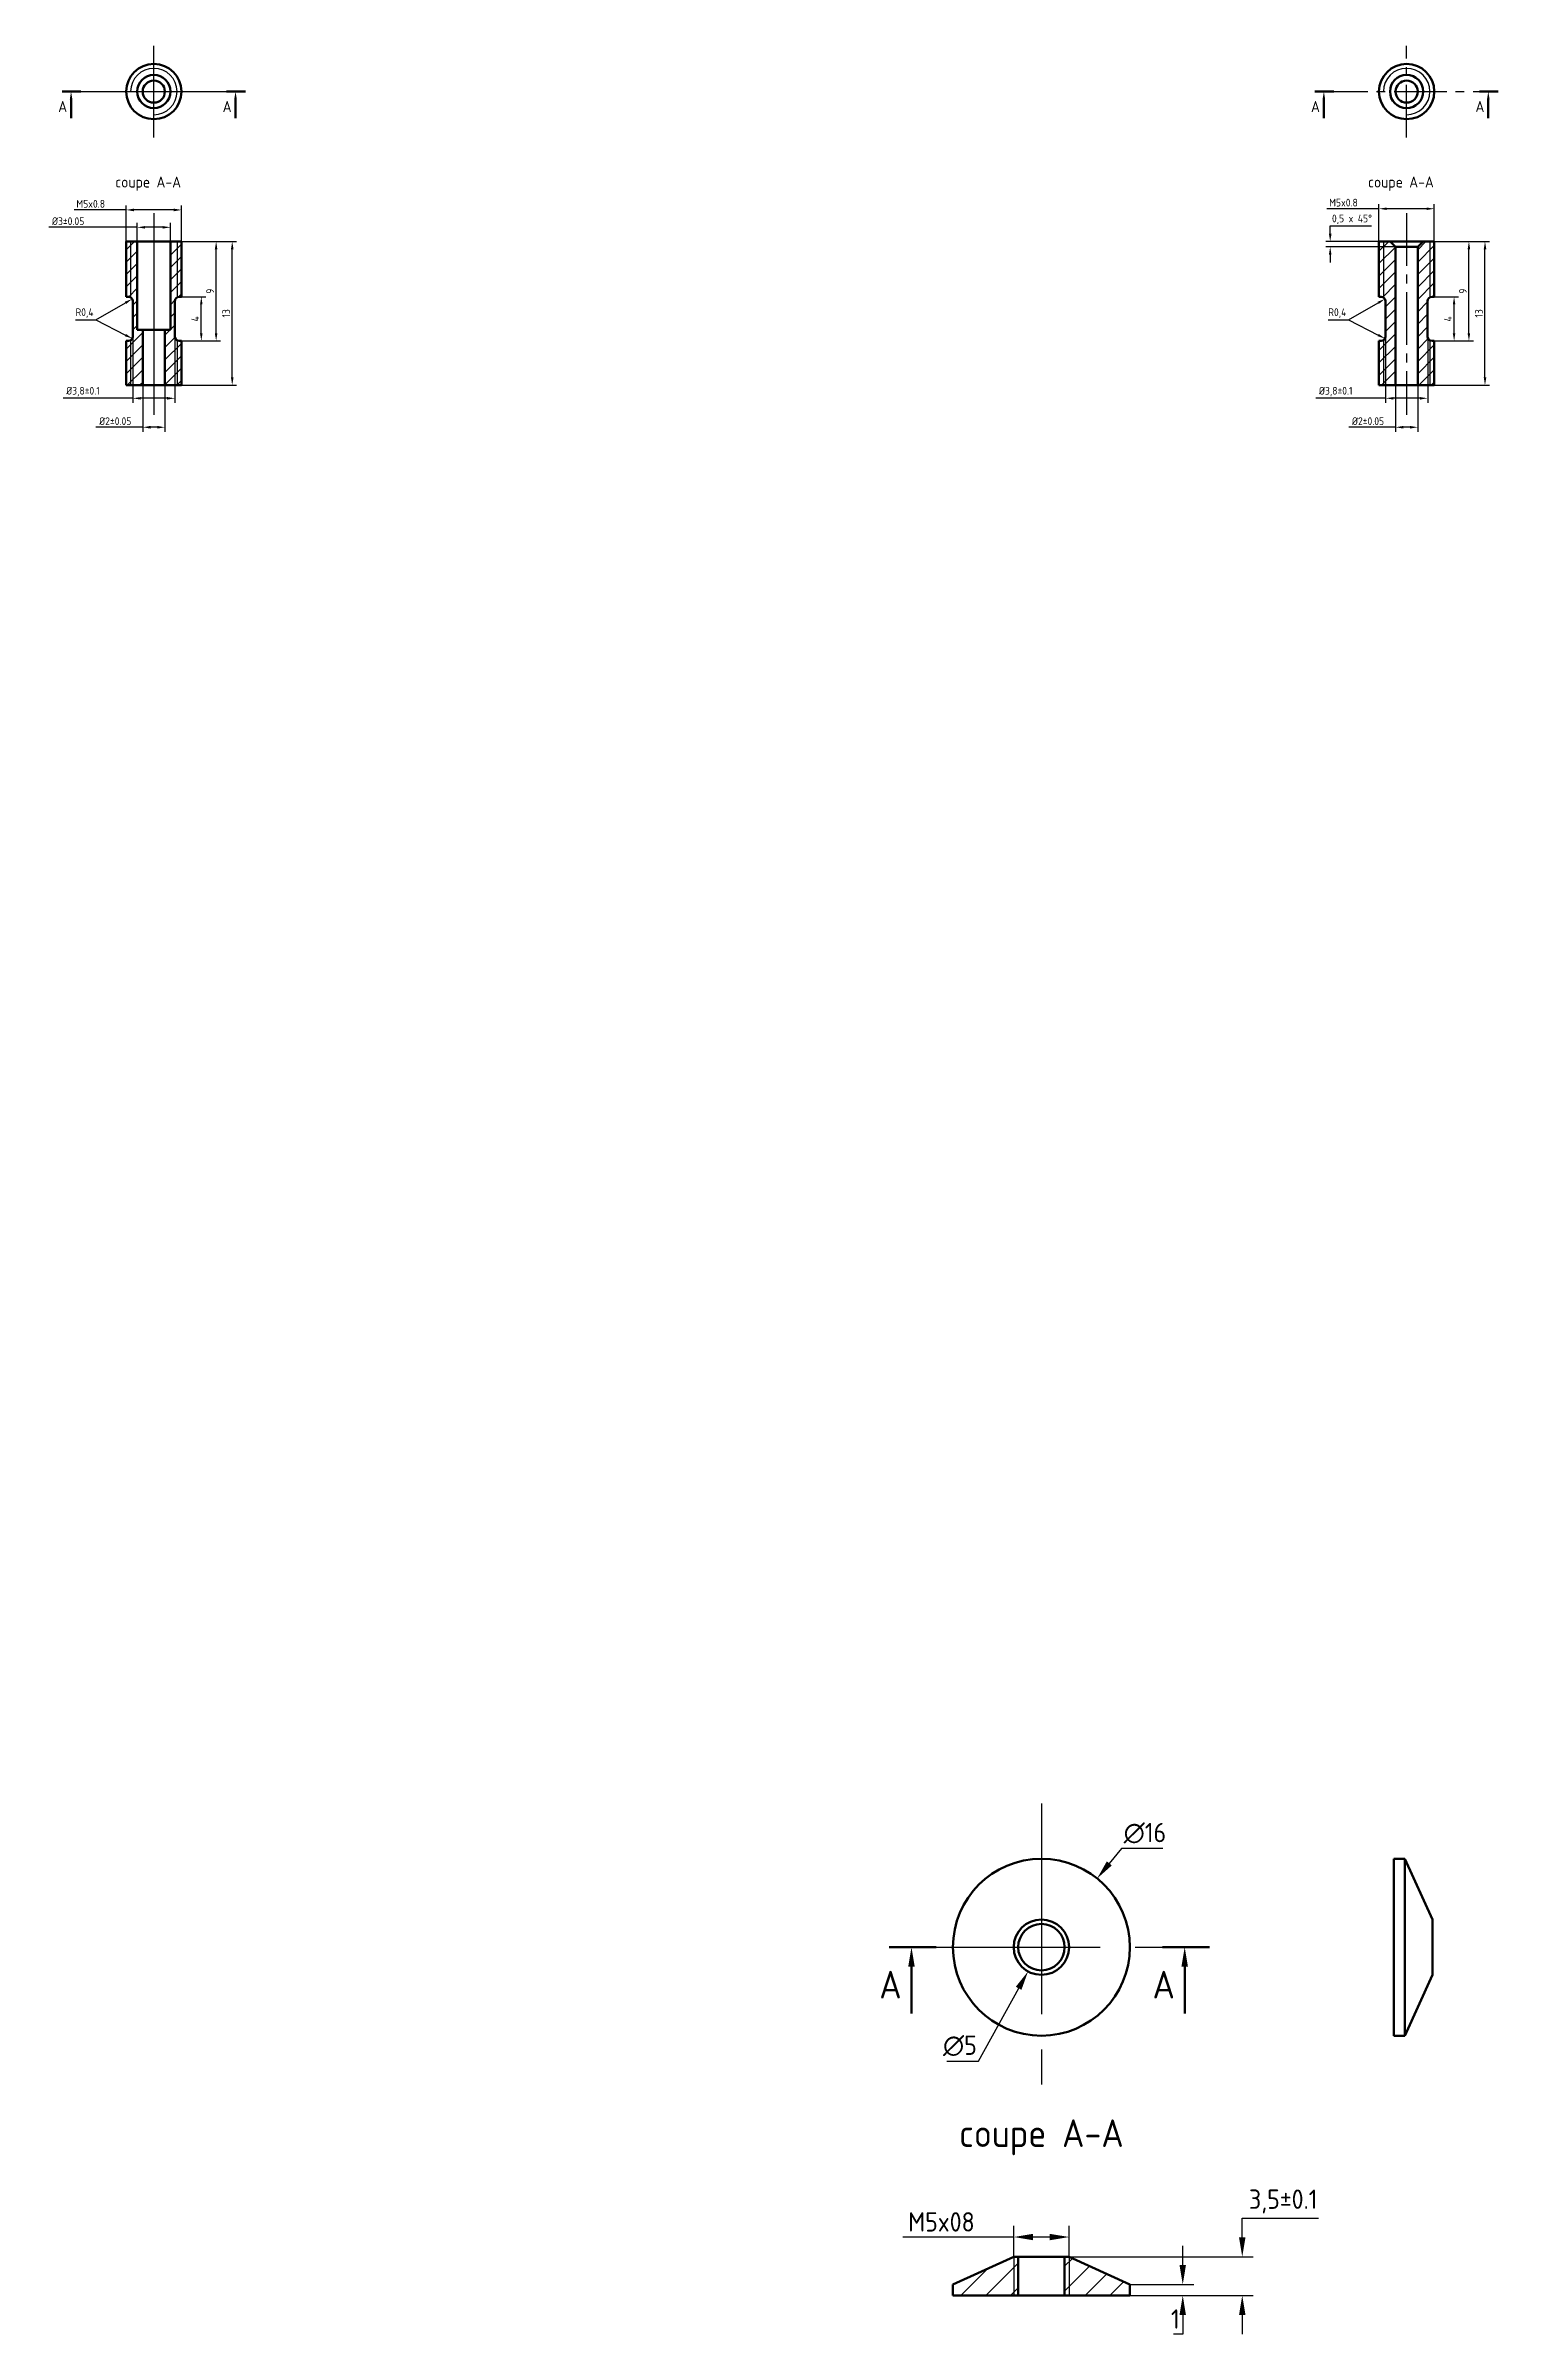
# Model space of a CAD drawing. Header units: millimetres. Extents: x 6016 to 10749, y -16 to 7395.
# Drawn here: x 6030.6 to 6161.9, y 6911.3 to 7118.2 of the extents above; entities that cross this region are included whole.
import ezdxf

# ---------------------------------------------------------------- set-up
doc = ezdxf.new("R2010")
doc.units = ezdxf.units.MM
doc.linetypes.add('AXES2', pattern=[28.575, 19.05, -3.175, 3.175, -3.175])
for name, color, linetype, lineweight in [('Axe', 242, 'AXES2', 25), ('Cotation', 94, 'Continuous', 25), ('Fin_0.25', 44, 'Continuous', 25), ('Fort_0.5', 30, 'Continuous', 50), ('Hachure', 191, 'Continuous', 25)]:
    doc.layers.add(name, color=color, linetype=linetype, lineweight=lineweight)
doc.styles.add('stylcotetecti', font='isocp.shx')
doc.dimstyles.new('mon ISO-25 tecti', dxfattribs={"dimscale": 0, "dimtxt": 3.5, "dimasz": 3.5, "dimexe": 2, "dimexo": 0, "dimgap": 1, "dimtad": 1, "dimtoh": 1, "dimtxsty": 'stylcotetecti', "dimcen": 0, "dimadec": 0, "dimazin": 2, "dimtfac": 1, "dimtofl": 0, "dimtmove": 0, "dimatfit": 3, "dimfxl": 0, "dimarcsym": 0})

msp = doc.modelspace()

# ---------------------------------------------------------------- texts
at = {"layer": 'Cotation', "lineweight": 50, "attachment_point": 5, "style": 'stylcotetecti'}
for s, insert, char_height in [('A', (6032.148, 7112.748), 1), ('A', (6047.013, 7112.748), 1), ('A', (6145.387, 7112.748), 1), ('A', (6160.253, 7112.748), 1), ('coupe A-A', (6039.875, 7105.775), 1), ('coupe A-A', (6153.115, 7105.775), 1), ('A', (6106.97, 6942.931), 2.5), ('A', (6131.671, 6942.931), 2.5), ('coupe A-A', (6120.616, 6929.123), 2.5)]:
    msp.add_mtext(s, dxfattribs=dict(at, insert=insert, char_height=char_height))

# ---------------------------------------------------------------- blocks, each defined once
blk = doc.blocks.new('*D42')
at = {"layer": 'Cotation', "color": 0, "lineweight": -2}
for p, q in [((6127.85, 6955.25), (6126.75, 6953.89)), ((6131.59, 6955.25), (6127.85, 6955.25))]:
    blk.add_line(p, q, dxfattribs=at)
at = {"layer": 'Cotation', "color": 0}
blk.add_solid([(6126.53, 6954.08), (6126.98, 6953.71), (6125.65, 6952.53)], dxfattribs=at)
at = {"layer": 'Defpoints', "color": 0}
for p in [(6125.65, 6952.53), (6115.58, 6940.1)]:
    blk.add_point(p, dxfattribs=at)
at = {"layer": 'Cotation', "color": 0, "insert": (6129.97, 6956.63), "char_height": 1.75, "attachment_point": 5, "style": 'stylcotetecti'}
blk.add_mtext('∅16', dxfattribs=at)
blk = doc.blocks.new('*D43')
at = {"layer": 'Cotation', "color": 0, "lineweight": -2}
for p, q in [((6114.92, 6936.02), (6118.56, 6942.6)), ((6112.07, 6936.02), (6114.92, 6936.02))]:
    blk.add_line(p, q, dxfattribs=at)
at = {"layer": 'Cotation', "color": 0}
blk.add_solid([(6118.3, 6942.74), (6118.81, 6942.46), (6119.41, 6944.13)], dxfattribs=at)
at = {"layer": 'Defpoints', "color": 0}
for p in [(6121.83, 6948.51), (6119.41, 6944.13)]:
    blk.add_point(p, dxfattribs=at)
at = {"layer": 'Cotation', "color": 0, "insert": (6113.25, 6937.4), "char_height": 1.75, "attachment_point": 5, "style": 'stylcotetecti'}
blk.add_mtext('∅5', dxfattribs=at)
blk = doc.blocks.new('*D44')
at = {"layer": 'Cotation', "color": 0, "lineweight": -2}
for p, q in [((6133.39, 6917.57), (6133.39, 6919.32)), ((6128.62, 6915.82), (6134.39, 6915.82)), ((6128.62, 6914.82), (6134.39, 6914.82)), ((6133.39, 6911.32), (6132.54, 6911.32)), ((6133.39, 6913.07), (6133.39, 6911.32))]:
    blk.add_line(p, q, dxfattribs=at)
at = {"layer": 'Cotation', "color": 0}
for points in [[(6133.1, 6917.57), (6133.68, 6917.57), (6133.39, 6915.82)], [(6133.1, 6913.07), (6133.68, 6913.07), (6133.39, 6914.82)]]:
    blk.add_solid(points, dxfattribs=at)
at = {"layer": 'Defpoints', "color": 0}
for p in [(6128.62, 6915.82), (6128.62, 6914.82), (6133.39, 6914.82)]:
    blk.add_point(p, dxfattribs=at)
at = {"layer": 'Cotation', "color": 0, "insert": (6132.72, 6912.7), "char_height": 1.75, "attachment_point": 5, "style": 'stylcotetecti'}
blk.add_mtext('1', dxfattribs=at)
blk = doc.blocks.new('*D45')
at = {"layer": 'Cotation', "color": 0, "lineweight": -2}
for p, q in [((6138.77, 6920.07), (6138.77, 6921.82)), ((6138.77, 6921.82), (6145.66, 6921.82)), ((6123.12, 6918.32), (6139.77, 6918.32)), ((6128.62, 6914.82), (6139.77, 6914.82)), ((6138.77, 6913.07), (6138.77, 6911.32))]:
    blk.add_line(p, q, dxfattribs=at)
at = {"layer": 'Cotation', "color": 0}
for points in [[(6138.48, 6920.07), (6139.06, 6920.07), (6138.77, 6918.32)], [(6138.48, 6913.07), (6139.06, 6913.07), (6138.77, 6914.82)]]:
    blk.add_solid(points, dxfattribs=at)
at = {"layer": 'Defpoints', "color": 0}
for p in [(6123.12, 6918.32), (6138.77, 6918.32), (6128.62, 6914.82)]:
    blk.add_point(p, dxfattribs=at)
at = {"layer": 'Cotation', "color": 0, "insert": (6142.47, 6923.33), "char_height": 1.75, "attachment_point": 5, "style": 'stylcotetecti'}
blk.add_mtext('3,5%%P0.1', dxfattribs=at)
blk = doc.blocks.new('*D46')
at = {"layer": 'Cotation', "color": 0, "lineweight": -2}
for p, q in [((6118.12, 6920.11), (6108.1, 6920.11)), ((6118.12, 6918.32), (6118.12, 6921.11)), ((6121.37, 6920.11), (6119.87, 6920.11)), ((6123.12, 6918.32), (6123.12, 6921.11))]:
    blk.add_line(p, q, dxfattribs=at)
at = {"layer": 'Cotation', "color": 0}
for points in [[(6119.87, 6920.4), (6119.87, 6919.82), (6118.12, 6920.11)], [(6121.37, 6920.4), (6121.37, 6919.82), (6123.12, 6920.11)]]:
    blk.add_solid(points, dxfattribs=at)
at = {"layer": 'Defpoints', "color": 0}
for p in [(6118.12, 6920.11), (6118.12, 6918.32), (6123.12, 6918.32)]:
    blk.add_point(p, dxfattribs=at)
at = {"layer": 'Cotation', "color": 0, "insert": (6111.58, 6921.48), "char_height": 1.75, "attachment_point": 5, "style": 'stylcotetecti'}
blk.add_mtext('M5x08', dxfattribs=at)
blk = doc.blocks.new('*D59')
at = {"layer": 'Cotation', "color": 0, "lineweight": -2}
for p, q in [((6151.13, 7100.55), (6151.13, 7103.91)), ((6156.13, 7100.55), (6156.13, 7103.91)), ((6151.13, 7103.51), (6146.43, 7103.51)), ((6155.43, 7103.51), (6151.83, 7103.51))]:
    blk.add_line(p, q, dxfattribs=at)
at = {"layer": 'Cotation', "color": 0}
for points in [[(6151.83, 7103.62), (6151.83, 7103.39), (6151.13, 7103.51)], [(6155.43, 7103.62), (6155.43, 7103.39), (6156.13, 7103.51)]]:
    blk.add_solid(points, dxfattribs=at)
at = {"layer": 'Defpoints', "color": 0}
for p in [(6151.13, 7103.51), (6151.13, 7100.55), (6156.13, 7100.55)]:
    blk.add_point(p, dxfattribs=at)
at = {"layer": 'Cotation', "color": 0, "insert": (6147.92, 7104.06), "char_height": 0.7, "attachment_point": 5, "style": 'stylcotetecti'}
blk.add_mtext('M5x0.8', dxfattribs=at)
blk = doc.blocks.new('*D60')
at = {"layer": 'Cotation', "color": 0, "lineweight": -2}
for p, q in [((6156.13, 7095.55), (6158.32, 7095.55)), ((6157.92, 7092.25), (6157.92, 7094.85)), ((6156.13, 7091.55), (6158.32, 7091.55))]:
    blk.add_line(p, q, dxfattribs=at)
at = {"layer": 'Cotation', "color": 0}
for points in [[(6157.8, 7094.85), (6158.03, 7094.85), (6157.92, 7095.55)], [(6157.8, 7092.25), (6158.03, 7092.25), (6157.92, 7091.55)]]:
    blk.add_solid(points, dxfattribs=at)
at = {"layer": 'Defpoints', "color": 0}
for p in [(6156.13, 7095.55), (6157.92, 7095.55), (6156.13, 7091.55)]:
    blk.add_point(p, dxfattribs=at)
at = {"layer": 'Cotation', "color": 0, "insert": (6157.37, 7093.55), "char_height": 0.7, "attachment_point": 5, "rotation": 90, "style": 'stylcotetecti'}
blk.add_mtext('4', dxfattribs=at)
blk = doc.blocks.new('*D61')
at = {"layer": 'Cotation', "color": 0, "lineweight": -2}
for p, q in [((6156.13, 7100.55), (6159.66, 7100.55)), ((6159.26, 7092.25), (6159.26, 7099.85)), ((6156.13, 7091.55), (6159.66, 7091.55))]:
    blk.add_line(p, q, dxfattribs=at)
at = {"layer": 'Cotation', "color": 0}
for points in [[(6159.14, 7099.85), (6159.37, 7099.85), (6159.26, 7100.55)], [(6159.14, 7092.25), (6159.37, 7092.25), (6159.26, 7091.55)]]:
    blk.add_solid(points, dxfattribs=at)
at = {"layer": 'Defpoints', "color": 0}
for p in [(6156.13, 7100.55), (6159.26, 7100.55), (6156.13, 7091.55)]:
    blk.add_point(p, dxfattribs=at)
at = {"layer": 'Cotation', "color": 0, "insert": (6158.71, 7096.05), "char_height": 0.7, "attachment_point": 5, "rotation": 90, "style": 'stylcotetecti'}
blk.add_mtext('9', dxfattribs=at)
blk = doc.blocks.new('*D62')
at = {"layer": 'Cotation', "color": 0, "lineweight": -2}
for p, q in [((6156.13, 7100.55), (6161.11, 7100.55)), ((6160.71, 7088.25), (6160.71, 7099.85)), ((6156.13, 7087.55), (6161.11, 7087.55))]:
    blk.add_line(p, q, dxfattribs=at)
at = {"layer": 'Cotation', "color": 0}
for points in [[(6160.6, 7099.85), (6160.83, 7099.85), (6160.71, 7100.55)], [(6160.6, 7088.25), (6160.83, 7088.25), (6160.71, 7087.55)]]:
    blk.add_solid(points, dxfattribs=at)
at = {"layer": 'Defpoints', "color": 0}
for p in [(6156.13, 7100.55), (6160.71, 7100.55), (6156.13, 7087.55)]:
    blk.add_point(p, dxfattribs=at)
at = {"layer": 'Cotation', "color": 0, "insert": (6160.16, 7094.05), "char_height": 0.7, "attachment_point": 5, "rotation": 90, "style": 'stylcotetecti'}
blk.add_mtext('13', dxfattribs=at)
blk = doc.blocks.new('*D63')
at = {"layer": 'Cotation', "color": 0, "lineweight": -2}
for p, q in [((6146.54, 7093.46), (6148.38, 7093.46)), ((6148.38, 7093.46), (6151.07, 7095))]:
    blk.add_line(p, q, dxfattribs=at)
at = {"layer": 'Cotation', "color": 0}
blk.add_solid([(6151.01, 7095.1), (6151.12, 7094.9), (6151.67, 7095.35)], dxfattribs=at)
at = {"layer": 'Defpoints', "color": 0}
for p in [(6151.67, 7095.35), (6151.33, 7095.15)]:
    blk.add_point(p, dxfattribs=at)
at = {"layer": 'Cotation', "color": 0, "insert": (6147.36, 7094.07), "char_height": 0.7, "attachment_point": 5, "style": 'stylcotetecti'}
blk.add_mtext('R0,4', dxfattribs=at)
blk = doc.blocks.new('*D64')
at = {"layer": 'Cotation', "color": 0, "lineweight": -2}
for p, q in [((6146.54, 7093.46), (6148.38, 7093.46)), ((6148.38, 7093.46), (6151.06, 7092.09))]:
    blk.add_line(p, q, dxfattribs=at)
at = {"layer": 'Cotation', "color": 0}
blk.add_solid([(6151.11, 7092.19), (6151.01, 7091.98), (6151.68, 7091.77)], dxfattribs=at)
at = {"layer": 'Defpoints', "color": 0}
for p in [(6151.33, 7091.95), (6151.68, 7091.77)]:
    blk.add_point(p, dxfattribs=at)
at = {"layer": 'Cotation', "color": 0, "insert": (6147.36, 7094.07), "char_height": 0.7, "attachment_point": 5, "style": 'stylcotetecti'}
blk.add_mtext('R0,4', dxfattribs=at)
blk = doc.blocks.new('*D65')
at = {"layer": 'Cotation', "color": 0, "lineweight": -2}
for p, q in [((6152.63, 7087.55), (6152.63, 7083.35)), ((6154.63, 7087.55), (6154.63, 7083.35)), ((6152.63, 7083.75), (6148.39, 7083.75)), ((6153.93, 7083.75), (6153.33, 7083.75))]:
    blk.add_line(p, q, dxfattribs=at)
at = {"layer": 'Cotation', "color": 0}
for points in [[(6153.33, 7083.87), (6153.33, 7083.63), (6152.63, 7083.75)], [(6153.93, 7083.87), (6153.93, 7083.63), (6154.63, 7083.75)]]:
    blk.add_solid(points, dxfattribs=at)
at = {"layer": 'Defpoints', "color": 0}
for p in [(6152.63, 7087.55), (6154.63, 7087.55), (6154.63, 7083.75)]:
    blk.add_point(p, dxfattribs=at)
at = {"layer": 'Cotation', "color": 0, "insert": (6150.14, 7084.3), "char_height": 0.7, "attachment_point": 5, "style": 'stylcotetecti'}
blk.add_mtext('%%C2%%P0.05', dxfattribs=at)
blk = doc.blocks.new('*D66')
at = {"layer": 'Cotation', "color": 0, "lineweight": -2}
for p, q in [((6151.73, 7093.55), (6151.73, 7085.97)), ((6155.53, 7093.55), (6155.53, 7085.97)), ((6151.73, 7086.37), (6145.43, 7086.37)), ((6154.83, 7086.37), (6152.43, 7086.37))]:
    blk.add_line(p, q, dxfattribs=at)
at = {"layer": 'Cotation', "color": 0}
for points in [[(6152.43, 7086.48), (6152.43, 7086.25), (6151.73, 7086.37)], [(6154.83, 7086.48), (6154.83, 7086.25), (6155.53, 7086.37)]]:
    blk.add_solid(points, dxfattribs=at)
at = {"layer": 'Defpoints', "color": 0}
for p in [(6151.73, 7093.55), (6155.53, 7093.55), (6155.53, 7086.37)]:
    blk.add_point(p, dxfattribs=at)
at = {"layer": 'Cotation', "color": 0, "insert": (6147.22, 7086.97), "char_height": 0.7, "attachment_point": 5, "style": 'stylcotetecti'}
blk.add_mtext('%%C3,8%%P0.1', dxfattribs=at)
blk = doc.blocks.new('*D69')
at = {"layer": 'Cotation', "color": 0, "lineweight": -2}
for p, q in [((6037.89, 7100.55), (6037.89, 7103.8)), ((6042.89, 7100.55), (6042.89, 7103.8)), ((6037.89, 7103.4), (6033.19, 7103.4)), ((6042.19, 7103.4), (6038.59, 7103.4))]:
    blk.add_line(p, q, dxfattribs=at)
at = {"layer": 'Cotation', "color": 0}
for points in [[(6038.59, 7103.52), (6038.59, 7103.28), (6037.89, 7103.4)], [(6042.19, 7103.52), (6042.19, 7103.28), (6042.89, 7103.4)]]:
    blk.add_solid(points, dxfattribs=at)
at = {"layer": 'Defpoints', "color": 0}
for p in [(6037.89, 7103.4), (6037.89, 7100.55), (6042.89, 7100.55)]:
    blk.add_point(p, dxfattribs=at)
at = {"layer": 'Cotation', "color": 0, "insert": (6034.68, 7103.95), "char_height": 0.7, "attachment_point": 5, "style": 'stylcotetecti'}
blk.add_mtext('M5x0.8', dxfattribs=at)
blk = doc.blocks.new('*D70')
at = {"layer": 'Cotation', "color": 0, "lineweight": -2}
for p, q in [((6042.89, 7095.55), (6045.08, 7095.55)), ((6044.68, 7092.25), (6044.68, 7094.85)), ((6042.89, 7091.55), (6045.08, 7091.55))]:
    blk.add_line(p, q, dxfattribs=at)
at = {"layer": 'Cotation', "color": 0}
for points in [[(6044.56, 7094.85), (6044.79, 7094.85), (6044.68, 7095.55)], [(6044.56, 7092.25), (6044.79, 7092.25), (6044.68, 7091.55)]]:
    blk.add_solid(points, dxfattribs=at)
at = {"layer": 'Defpoints', "color": 0}
for p in [(6042.89, 7095.55), (6044.68, 7095.55), (6042.89, 7091.55)]:
    blk.add_point(p, dxfattribs=at)
at = {"layer": 'Cotation', "color": 0, "insert": (6044.13, 7093.55), "char_height": 0.7, "attachment_point": 5, "rotation": 90, "style": 'stylcotetecti'}
blk.add_mtext('4', dxfattribs=at)
blk = doc.blocks.new('*D68')
at = {"layer": 'Cotation', "color": 0, "lineweight": -2}
for p, q in [((6042.89, 7100.55), (6046.42, 7100.55)), ((6046.02, 7092.25), (6046.02, 7099.85)), ((6042.89, 7091.55), (6046.42, 7091.55))]:
    blk.add_line(p, q, dxfattribs=at)
at = {"layer": 'Cotation', "color": 0}
for points in [[(6045.9, 7099.85), (6046.13, 7099.85), (6046.02, 7100.55)], [(6045.9, 7092.25), (6046.13, 7092.25), (6046.02, 7091.55)]]:
    blk.add_solid(points, dxfattribs=at)
at = {"layer": 'Defpoints', "color": 0}
for p in [(6042.89, 7100.55), (6046.02, 7100.55), (6042.89, 7091.55)]:
    blk.add_point(p, dxfattribs=at)
at = {"layer": 'Cotation', "color": 0, "insert": (6045.47, 7096.05), "char_height": 0.7, "attachment_point": 5, "rotation": 90, "style": 'stylcotetecti'}
blk.add_mtext('9', dxfattribs=at)
blk = doc.blocks.new('*D71')
at = {"layer": 'Cotation', "color": 0, "lineweight": -2}
for p, q in [((6042.89, 7100.55), (6047.87, 7100.55)), ((6047.47, 7088.25), (6047.47, 7099.85)), ((6042.89, 7087.55), (6047.87, 7087.55))]:
    blk.add_line(p, q, dxfattribs=at)
at = {"layer": 'Cotation', "color": 0}
for points in [[(6047.36, 7099.85), (6047.59, 7099.85), (6047.47, 7100.55)], [(6047.36, 7088.25), (6047.59, 7088.25), (6047.47, 7087.55)]]:
    blk.add_solid(points, dxfattribs=at)
at = {"layer": 'Defpoints', "color": 0}
for p in [(6042.89, 7100.55), (6047.47, 7100.55), (6042.89, 7087.55)]:
    blk.add_point(p, dxfattribs=at)
at = {"layer": 'Cotation', "color": 0, "insert": (6046.92, 7094.05), "char_height": 0.7, "attachment_point": 5, "rotation": 90, "style": 'stylcotetecti'}
blk.add_mtext('13', dxfattribs=at)
blk = doc.blocks.new('*D72')
at = {"layer": 'Cotation', "color": 0, "lineweight": -2}
for p, q in [((6033.3, 7093.46), (6035.14, 7093.46)), ((6035.14, 7093.46), (6037.83, 7095))]:
    blk.add_line(p, q, dxfattribs=at)
at = {"layer": 'Cotation', "color": 0}
blk.add_solid([(6037.77, 7095.1), (6037.88, 7094.9), (6038.43, 7095.35)], dxfattribs=at)
at = {"layer": 'Defpoints', "color": 0}
for p in [(6038.43, 7095.35), (6038.09, 7095.15)]:
    blk.add_point(p, dxfattribs=at)
at = {"layer": 'Cotation', "color": 0, "insert": (6034.12, 7094.07), "char_height": 0.7, "attachment_point": 5, "style": 'stylcotetecti'}
blk.add_mtext('R0,4', dxfattribs=at)
blk = doc.blocks.new('*D73')
at = {"layer": 'Cotation', "color": 0, "lineweight": -2}
for p, q in [((6033.3, 7093.46), (6035.14, 7093.46)), ((6035.14, 7093.46), (6037.82, 7092.09))]:
    blk.add_line(p, q, dxfattribs=at)
at = {"layer": 'Cotation', "color": 0}
blk.add_solid([(6037.87, 7092.19), (6037.77, 7091.98), (6038.44, 7091.77)], dxfattribs=at)
at = {"layer": 'Defpoints', "color": 0}
for p in [(6038.09, 7091.95), (6038.44, 7091.77)]:
    blk.add_point(p, dxfattribs=at)
at = {"layer": 'Cotation', "color": 0, "insert": (6034.12, 7094.07), "char_height": 0.7, "attachment_point": 5, "style": 'stylcotetecti'}
blk.add_mtext('R0,4', dxfattribs=at)
blk = doc.blocks.new('*D74')
at = {"layer": 'Cotation', "color": 0, "lineweight": -2}
for p, q in [((6039.39, 7087.55), (6039.39, 7083.35)), ((6041.39, 7087.55), (6041.39, 7083.35)), ((6039.39, 7083.75), (6035.15, 7083.75)), ((6040.69, 7083.75), (6040.09, 7083.75))]:
    blk.add_line(p, q, dxfattribs=at)
at = {"layer": 'Cotation', "color": 0}
for points in [[(6040.09, 7083.87), (6040.09, 7083.63), (6039.39, 7083.75)], [(6040.69, 7083.87), (6040.69, 7083.63), (6041.39, 7083.75)]]:
    blk.add_solid(points, dxfattribs=at)
at = {"layer": 'Defpoints', "color": 0}
for p in [(6039.39, 7087.55), (6041.39, 7087.55), (6041.39, 7083.75)]:
    blk.add_point(p, dxfattribs=at)
at = {"layer": 'Cotation', "color": 0, "insert": (6036.9, 7084.3), "char_height": 0.7, "attachment_point": 5, "style": 'stylcotetecti'}
blk.add_mtext('%%C2%%P0.05', dxfattribs=at)
blk = doc.blocks.new('*D75')
at = {"layer": 'Cotation', "color": 0, "lineweight": -2}
for p, q in [((6038.49, 7093.55), (6038.49, 7085.97)), ((6042.29, 7093.55), (6042.29, 7085.97)), ((6038.49, 7086.37), (6032.19, 7086.37)), ((6041.59, 7086.37), (6039.19, 7086.37))]:
    blk.add_line(p, q, dxfattribs=at)
at = {"layer": 'Cotation', "color": 0}
for points in [[(6039.19, 7086.48), (6039.19, 7086.25), (6038.49, 7086.37)], [(6041.59, 7086.48), (6041.59, 7086.25), (6042.29, 7086.37)]]:
    blk.add_solid(points, dxfattribs=at)
at = {"layer": 'Defpoints', "color": 0}
for p in [(6038.49, 7093.55), (6042.29, 7093.55), (6042.29, 7086.37)]:
    blk.add_point(p, dxfattribs=at)
at = {"layer": 'Cotation', "color": 0, "insert": (6033.98, 7086.97), "char_height": 0.7, "attachment_point": 5, "style": 'stylcotetecti'}
blk.add_mtext('%%C3,8%%P0.1', dxfattribs=at)
blk = doc.blocks.new('*D76')
at = {"layer": 'Cotation', "color": 0, "lineweight": -2}
for p, q in [((6038.89, 7101.83), (6030.89, 7101.83)), ((6038.89, 7096.55), (6038.89, 7102.23)), ((6041.19, 7101.83), (6039.59, 7101.83)), ((6041.89, 7096.55), (6041.89, 7102.23))]:
    blk.add_line(p, q, dxfattribs=at)
at = {"layer": 'Cotation', "color": 0}
for points in [[(6039.59, 7101.94), (6039.59, 7101.71), (6038.89, 7101.83)], [(6041.19, 7101.94), (6041.19, 7101.71), (6041.89, 7101.83)]]:
    blk.add_solid(points, dxfattribs=at)
at = {"layer": 'Defpoints', "color": 0}
for p in [(6041.89, 7101.83), (6038.89, 7096.55), (6041.89, 7096.55)]:
    blk.add_point(p, dxfattribs=at)
at = {"layer": 'Cotation', "color": 0, "insert": (6032.64, 7102.38), "char_height": 0.7, "attachment_point": 5, "style": 'stylcotetecti'}
blk.add_mtext('%%C3%%P0.05', dxfattribs=at)
blk = doc.blocks.new('*D110')
at = {"layer": 'Cotation', "color": 0, "lineweight": -2}
for p, q in [((6146.72, 7101.25), (6146.72, 7101.95)), ((6146.72, 7101.95), (6150.46, 7101.95)), ((6152.13, 7100.55), (6146.32, 7100.55)), ((6152.63, 7100.05), (6146.32, 7100.05)), ((6146.72, 7099.35), (6146.72, 7098.65))]:
    blk.add_line(p, q, dxfattribs=at)
at = {"layer": 'Cotation', "color": 0}
for points in [[(6146.6, 7101.25), (6146.84, 7101.25), (6146.72, 7100.55)], [(6146.6, 7099.35), (6146.84, 7099.35), (6146.72, 7100.05)]]:
    blk.add_solid(points, dxfattribs=at)
at = {"layer": 'Defpoints', "color": 0}
for p in [(6146.72, 7100.55), (6152.13, 7100.55), (6152.63, 7100.05)]:
    blk.add_point(p, dxfattribs=at)
at = {"layer": 'Cotation', "color": 0, "insert": (6148.69, 7102.55), "char_height": 0.7, "attachment_point": 5, "style": 'stylcotetecti'}
blk.add_mtext('0,5 x 45°', dxfattribs=at)

# ---------------------------------------------------------------- dimensions: what is measured, and where the dimension line sits
at = {"layer": 'Cotation'}
for base, p1, p2, text, override, picture, middle in [((6037.886, 7103.398), (6042.886, 7100.549), (6037.886, 7100.549), 'M<>x0.8', {"dimscale": 0.2}, '*D69', (6034.681, 7103.398)), ((6151.126, 7103.507), (6156.126, 7100.549), (6151.126, 7100.549), 'M<>x0.8', {"dimscale": 0.2}, '*D59', (6147.921, 7103.507)), ((6041.886, 7101.825), (6038.886, 7096.549), (6041.886, 7096.549), '%%C<>%%P0.05', {"dimscale": 0.2}, '*D76', (6032.644, 7101.825)), ((6042.286, 7086.368), (6038.486, 7093.549), (6042.286, 7093.549), '%%C<>%%P0.1', {"dimscale": 0.2}, '*D75', (6033.983, 7086.368)), ((6155.526, 7086.368), (6151.726, 7093.549), (6155.526, 7093.549), '%%C<>%%P0.1', {"dimscale": 0.2}, '*D66', (6147.223, 7086.368)), ((6041.386, 7083.749), (6039.386, 7087.549), (6041.386, 7087.549), '%%C<>%%P0.05', {"dimscale": 0.2}, '*D74', (6036.902, 7083.749)), ((6154.626, 7083.749), (6152.626, 7087.549), (6154.626, 7087.549), '%%C<>%%P0.05', {"dimscale": 0.2}, '*D65', (6150.142, 7083.749)), ((6118.116, 6920.107), (6123.116, 6918.322), (6118.116, 6918.322), 'M<>x08', {"dimscale": 0.5}, '*D46', (6111.578, 6920.107))]:
    dim = msp.add_linear_dim(base=base, p1=p1, p2=p2, text=text, dimstyle='mon ISO-25 tecti', override=override, dxfattribs=at)
    dim.commit()
    dim.dimension.update_dxf_attribs({"geometry": picture, "text_midpoint": middle, "dimtype": 160})
for base, p1, p2, text, override, picture, middle in [((6146.72, 7100.549), (6152.626, 7100.049), (6152.126, 7100.549), '<> x 45°', {"dimscale": 0.2}, '*D110', (6148.688, 7102.551)), ((6138.772, 6918.322), (6128.616, 6914.822), (6123.116, 6918.322), '<>%%P0.1', {"dimscale": 0.5}, '*D45', (6142.466, 6923.328))]:
    dim = msp.add_linear_dim(base=base, p1=p1, p2=p2, angle=90, text=text, dimstyle='mon ISO-25 tecti', override=override, dxfattribs=at)
    dim.commit()
    dim.dimension.update_dxf_attribs({"geometry": picture, "text_midpoint": middle})
for base, p1, p2, override, picture, middle in [((6046.017, 7100.549), (6042.886, 7091.549), (6042.886, 7100.549), {"dimscale": 0.2}, '*D68', (6045.467, 7096.049)), ((6047.472, 7100.549), (6042.886, 7087.549), (6042.886, 7100.549), {"dimscale": 0.2}, '*D71', (6046.922, 7094.049)), ((6159.257, 7100.549), (6156.126, 7091.549), (6156.126, 7100.549), {"dimscale": 0.2}, '*D61', (6158.707, 7096.049)), ((6160.712, 7100.549), (6156.126, 7087.549), (6156.126, 7100.549), {"dimscale": 0.2}, '*D62', (6160.162, 7094.049)), ((6044.677, 7095.549), (6042.886, 7091.549), (6042.886, 7095.549), {"dimscale": 0.2}, '*D70', (6044.127, 7093.549)), ((6157.917, 7095.549), (6156.126, 7091.549), (6156.126, 7095.549), {"dimscale": 0.2}, '*D60', (6157.367, 7093.549)), ((6133.393, 6914.822), (6128.616, 6915.822), (6128.616, 6914.822), {"dimscale": 0.5}, '*D44', (6132.718, 6912.697))]:
    dim = msp.add_linear_dim(base=base, p1=p1, p2=p2, angle=90, dimstyle='mon ISO-25 tecti', override=override, dxfattribs=at)
    dim.commit()
    dim.dimension.update_dxf_attribs({"geometry": picture, "text_midpoint": middle})
for center, mpoint, picture, middle in [((6038.086, 7095.149), (6038.433, 7095.347), '*D72', (6035.14, 7093.465)), ((6151.326, 7095.149), (6151.673, 7095.347), '*D63', (6148.38, 7093.465)), ((6038.086, 7091.949), (6038.441, 7091.765), '*D73', (6035.14, 7093.465)), ((6151.326, 7091.949), (6151.681, 7091.765), '*D64', (6148.38, 7093.465))]:
    dim = msp.add_radius_dim(center=center, mpoint=mpoint, dimstyle='mon ISO-25 tecti', override={"dimscale": 0.2, "dimtmove": 1}, dxfattribs=at)
    dim.commit()
    dim.dimension.update_dxf_attribs({"geometry": picture, "text_midpoint": middle, "dimtype": 164})
dim = msp.add_diameter_dim_2p(p1=(6115.581, 6940.101), p2=(6125.651, 6952.535), dimstyle='mon ISO-25 tecti', override={"dimscale": 0.5}, dxfattribs=at)
dim.commit()
dim.dimension.update_dxf_attribs({"geometry": '*D42', "text_midpoint": (6129.972, 6956.63)})
dim = msp.add_diameter_dim_2p(p1=(6121.826, 6948.506), p2=(6119.406, 6944.13), dimstyle='mon ISO-25 tecti', override={"dimscale": 0.5}, dxfattribs=at)
dim.commit()
dim.dimension.update_dxf_attribs({"geometry": '*D43', "text_midpoint": (6113.247, 6936.023), "dimtype": 163})

# ---------------------------------------------------------------- hatches: boundary and pattern name
at = {"layer": 'Hachure'}
h = msp.add_hatch(dxfattribs=at)
h.set_pattern_fill('ANSI31', color=256, scale=0.25, style=0)
h.paths.add_polyline_path([(6038.286, 7100.549), (6037.886, 7100.549), (6037.886, 7095.549), (6038.086, 7095.549, -0.1316525), (6038.286, 7095.495)])
h.paths.add_polyline_path([(6038.886, 7100.549), (6038.286, 7100.549), (6038.286, 7095.495, -0.2679492), (6038.486, 7095.149), (6038.486, 7091.949, -0.2679492), (6038.286, 7091.602), (6038.286, 7087.549), (6039.386, 7087.549), (6039.386, 7092.549), (6038.886, 7092.549)])
h.paths.add_polyline_path([(6042.486, 7100.549), (6041.886, 7100.549), (6041.886, 7092.549), (6041.386, 7092.549), (6041.386, 7087.549), (6042.486, 7087.549), (6042.486, 7091.602, -0.2679492), (6042.286, 7091.949), (6042.286, 7095.149, -0.2679492), (6042.486, 7095.495)])
h.paths.add_polyline_path([(6042.886, 7100.549), (6042.486, 7100.549), (6042.486, 7095.495, -0.1316525), (6042.686, 7095.549), (6042.886, 7095.549)])
h.paths.add_polyline_path([(6042.886, 7091.549), (6042.686, 7091.549, -0.1316525), (6042.486, 7091.602), (6042.486, 7087.549), (6042.886, 7087.549)])
h.paths.add_polyline_path([(6038.286, 7091.602, -0.1316525), (6038.086, 7091.549), (6037.886, 7091.549), (6037.886, 7087.549), (6038.286, 7087.549)])
h = msp.add_hatch(dxfattribs=at)
h.set_pattern_fill('ANSI31', color=256, scale=0.25, style=0)
h.paths.add_polyline_path([(6151.126, 7095.549), (6151.326, 7095.549, -0.1316525), (6151.526, 7095.495), (6151.526, 7100.549), (6151.126, 7100.549)])
h.paths.add_polyline_path([(6151.526, 7095.495, -0.2679492), (6151.726, 7095.149), (6151.726, 7091.949, -0.2679492), (6151.526, 7091.602), (6151.526, 7087.549), (6152.626, 7087.549), (6152.626, 7100.549), (6151.526, 7100.549)])
h.paths.add_polyline_path([(6151.526, 7091.602, -0.1316525), (6151.326, 7091.549), (6151.126, 7091.549), (6151.126, 7087.549), (6151.526, 7087.549)])
h.paths.add_polyline_path([(6155.726, 7087.549), (6156.126, 7087.549), (6156.126, 7091.549), (6155.926, 7091.549, -0.1316525), (6155.726, 7091.602)])
h.paths.add_polyline_path([(6155.726, 7091.602, -0.2679492), (6155.526, 7091.949), (6155.526, 7095.149, -0.2679492), (6155.726, 7095.495), (6155.726, 7100.549), (6154.626, 7100.549), (6154.626, 7087.549), (6155.726, 7087.549)])
h.paths.add_polyline_path([(6155.726, 7095.495, -0.1316525), (6155.926, 7095.549), (6156.126, 7095.549), (6156.126, 7100.549), (6155.726, 7100.549)])
h = msp.add_hatch(dxfattribs=at)
h.set_pattern_fill('ANSI31', color=256, scale=0.5, style=0)
h.paths.add_polyline_path([(6118.516, 6918.322), (6118.116, 6918.322), (6118.116, 6914.822), (6118.516, 6914.822)])
h.paths.add_polyline_path([(6118.116, 6918.322), (6112.616, 6915.822), (6112.616, 6914.822), (6118.116, 6914.822)])
h.paths.add_polyline_path([(6123.116, 6918.322), (6122.716, 6918.322), (6122.716, 6914.822), (6123.116, 6914.822)])
h.paths.add_polyline_path([(6123.116, 6918.322), (6123.116, 6914.822), (6128.616, 6914.822), (6128.616, 6915.822)])

# ---------------------------------------------------------------- linework, layer by layer
at = {"layer": 'Axe'}
for p, q in [((6040.386, 7109.963), (6040.386, 7118.243)), ((6032.105, 7114.103), (6048.666, 7114.103)), ((6040.386, 7103.104), (6040.386, 7084.87)), ((6120.616, 6959.303), (6120.616, 6933.333)), ((6106.864, 6946.318), (6134.368, 6946.318))]:
    msp.add_line(p, q, dxfattribs=at)
at = {"layer": 'Axe', "ltscale": 0.25}
for p, q in [((6153.626, 7109.963), (6153.626, 7118.243)), ((6145.345, 7114.103), (6161.906, 7114.103)), ((6153.626, 7103.104), (6153.626, 7084.87))]:
    msp.add_line(p, q, dxfattribs=at)
at = {"layer": 'Cotation', "lineweight": 50}
for p, q in [((6032.105, 7114.103), (6032.105, 7114.103)), ((6032.105, 7114.103), (6033.801, 7114.103)), ((6032.953, 7114.103), (6032.507, 7114.103)), ((6046.97, 7114.103), (6046.97, 7114.103)), ((6046.97, 7114.103), (6048.666, 7114.103)), ((6047.818, 7114.103), (6047.372, 7114.103)), ((6145.345, 7114.103), (6145.345, 7114.103)), ((6145.345, 7114.103), (6147.041, 7114.103)), ((6146.193, 7114.103), (6145.747, 7114.103)), ((6160.21, 7114.103), (6160.21, 7114.103)), ((6160.21, 7114.103), (6161.906, 7114.103)), ((6161.058, 7114.103), (6160.612, 7114.103)), ((6032.907, 7113.403), (6032.907, 7111.71)), ((6047.772, 7113.403), (6047.772, 7111.71)), ((6146.147, 7113.403), (6146.147, 7111.71)), ((6161.012, 7113.403), (6161.012, 7111.71)), ((6106.864, 6946.318), (6106.864, 6946.318)), ((6106.864, 6946.318), (6111.105, 6946.318)), ((6108.984, 6946.318), (6107.868, 6946.318)), ((6108.868, 6944.568), (6108.868, 6940.336)), ((6131.565, 6946.318), (6131.565, 6946.318)), ((6131.565, 6946.318), (6135.806, 6946.318)), ((6133.686, 6946.318), (6132.569, 6946.318)), ((6133.569, 6944.568), (6133.569, 6940.336))]:
    msp.add_line(p, q, dxfattribs=at)
for points in [[(6032.79, 7113.403), (6033.023, 7113.403), (6032.907, 7114.103)], [(6047.655, 7113.403), (6047.888, 7113.403), (6047.772, 7114.103)], [(6146.03, 7113.403), (6146.263, 7113.403), (6146.147, 7114.103)], [(6160.895, 7113.403), (6161.128, 7113.403), (6161.012, 7114.103)], [(6108.576, 6944.568), (6109.16, 6944.568), (6108.868, 6946.318)], [(6133.277, 6944.568), (6133.861, 6944.568), (6133.569, 6946.318)]]:
    msp.add_solid(points, dxfattribs=at)
at = {"layer": 'Fin_0.25'}
for p, q in [((6038.286, 7100.549), (6038.286, 7095.495)), ((6042.486, 7100.549), (6042.486, 7095.495)), ((6151.526, 7100.549), (6151.526, 7095.495)), ((6155.726, 7100.549), (6155.726, 7095.495)), ((6038.286, 7091.602), (6038.286, 7087.549)), ((6042.486, 7091.602), (6042.486, 7087.549)), ((6151.526, 7091.602), (6151.526, 7087.549)), ((6155.726, 7091.602), (6155.726, 7087.549)), ((6118.116, 6918.322), (6118.116, 6914.822)), ((6123.116, 6918.322), (6123.116, 6914.822))]:
    msp.add_line(p, q, dxfattribs=at)
for centre, radius in [((6040.386, 7114.103), 2.1), ((6153.626, 7114.103), 2.1), ((6120.616, 6946.318), 2.5)]:
    msp.add_arc(centre, radius, 270, 180, dxfattribs=at)
at = {"layer": 'Fort_0.5'}
for p, q in [((6037.886, 7100.549), (6037.886, 7095.549)), ((6037.886, 7100.549), (6042.886, 7100.549)), ((6038.886, 7100.549), (6038.886, 7092.549)), ((6041.886, 7100.549), (6041.886, 7092.549)), ((6042.886, 7100.549), (6042.886, 7095.549)), ((6151.126, 7100.549), (6151.126, 7095.549)), ((6151.126, 7100.549), (6156.126, 7100.549)), ((6152.126, 7100.549), (6152.626, 7100.049)), ((6152.626, 7100.049), (6152.626, 7087.549)), ((6152.626, 7100.049), (6154.626, 7100.049)), ((6154.626, 7100.049), (6155.126, 7100.549)), ((6154.626, 7100.049), (6154.626, 7087.549)), ((6156.126, 7100.549), (6156.126, 7095.549)), ((6037.886, 7095.549), (6038.086, 7095.549)), ((6042.686, 7095.549), (6042.886, 7095.549)), ((6151.126, 7095.549), (6151.326, 7095.549)), ((6155.926, 7095.549), (6156.126, 7095.549)), ((6038.486, 7095.149), (6038.486, 7091.949)), ((6042.286, 7095.149), (6042.286, 7091.949)), ((6151.726, 7095.149), (6151.726, 7091.949)), ((6155.526, 7095.149), (6155.526, 7091.949)), ((6037.886, 7091.549), (6037.886, 7087.549)), ((6037.886, 7091.549), (6038.086, 7091.549)), ((6038.886, 7092.549), (6041.886, 7092.549)), ((6039.386, 7092.549), (6039.386, 7087.549)), ((6041.386, 7092.549), (6041.386, 7087.549)), ((6042.686, 7091.549), (6042.886, 7091.549)), ((6042.886, 7091.549), (6042.886, 7087.549)), ((6151.126, 7091.549), (6151.126, 7087.549)), ((6151.126, 7091.549), (6151.326, 7091.549)), ((6155.926, 7091.549), (6156.126, 7091.549)), ((6156.126, 7091.549), (6156.126, 7087.549)), ((6037.886, 7087.549), (6042.886, 7087.549)), ((6151.126, 7087.549), (6156.126, 7087.549)), ((6152.477, 6954.318), (6152.477, 6938.318)), ((6153.477, 6954.318), (6152.477, 6954.318)), ((6153.477, 6954.318), (6153.477, 6938.318)), ((6155.977, 6948.818), (6153.477, 6954.318)), ((6155.977, 6948.818), (6155.977, 6943.818)), ((6155.977, 6943.818), (6153.477, 6938.318)), ((6153.477, 6938.318), (6152.477, 6938.318)), ((6118.116, 6918.322), (6112.616, 6915.822)), ((6118.116, 6918.322), (6123.116, 6918.322)), ((6118.516, 6918.322), (6118.516, 6914.822)), ((6122.716, 6918.322), (6122.716, 6914.822)), ((6123.116, 6918.322), (6128.616, 6915.822)), ((6112.616, 6915.822), (6112.616, 6914.822)), ((6128.616, 6915.822), (6128.616, 6914.822)), ((6112.616, 6914.822), (6128.616, 6914.822))]:
    msp.add_line(p, q, dxfattribs=at)
for centre, radius in [((6040.386, 7114.103), 2.5), ((6153.626, 7114.103), 2.5), ((6040.386, 7114.103), 1.5), ((6040.386, 7114.103), 1), ((6153.626, 7114.103), 1.5), ((6153.626, 7114.103), 1), ((6120.616, 6946.318), 8), ((6120.616, 6946.318), 2.5), ((6120.616, 6946.318), 2.1)]:
    msp.add_circle(centre, radius, dxfattribs=at)
for centre, start, end in [((6038.086, 7095.149), 0, 90), ((6042.686, 7095.149), 90, 180), ((6151.326, 7095.149), 0, 90), ((6155.926, 7095.149), 90, 180), ((6038.086, 7091.949), 270, 0), ((6042.686, 7091.949), 180, 270), ((6151.326, 7091.949), 270, 0), ((6155.926, 7091.949), 180, 270)]:
    msp.add_arc(centre, 0.4, start, end, dxfattribs=at)

msp.set_redraw_order([(e.dxf.handle, doc.entitydb.next_handle()) for e in msp.query("TEXT MTEXT ATTDEF DIMENSION ARC_DIMENSION")])  # texts and dimensions are drawn at this point

doc.saveas('drawing.dxf')
